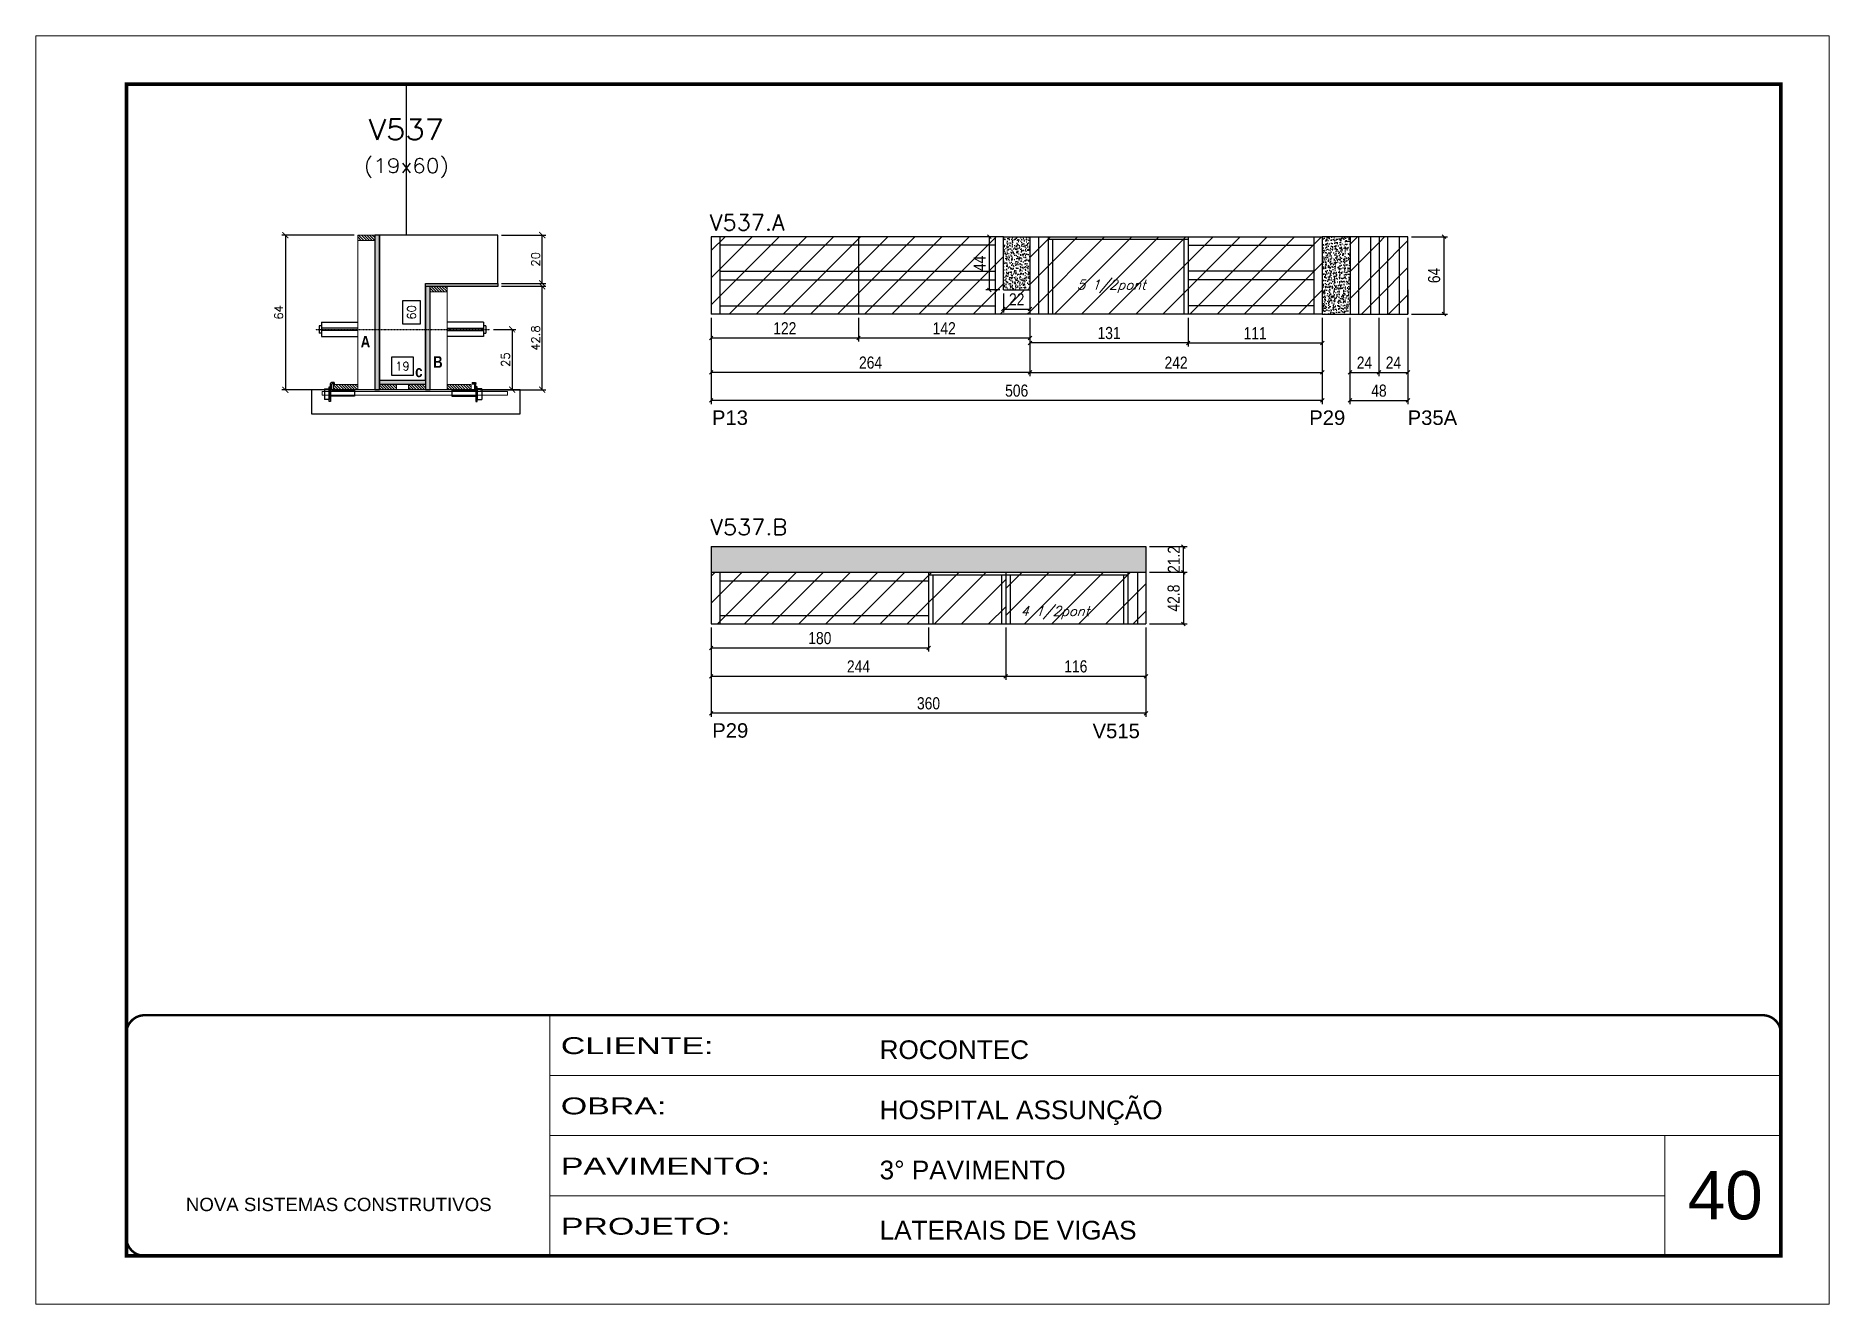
# Model space of a CAD drawing. Extents: x -21493 to -15213, y -12134 to 11887.
# Drawn here: x -16738 to -15253, y 500 to 1550 of the extents above; entities that cross this region are included whole.
import ezdxf
from ezdxf.enums import TextEntityAlignment as Align

# ---------------------------------------------------------------- set-up
doc = ezdxf.new("R2010")
doc.units = 0
for name, pattern in [('CONTINUO', [0]), ('DASHED', [0.75, 0.5, -0.25]), ('HIDDEN', [0.375, 0.25, -0.125])]:
    doc.linetypes.add(name, pattern=pattern)
for name, color, linetype in [('5', 5, 'Continuous'), ('barrote', 251, 'Continuous'), ('COTA', 241, 'Continuous'), ('Cota Seção (2x)', 4, 'Continuous'), ('detalhes', 4, 'Continuous'), ('Painéis', 200, 'Continuous'), ('presilha', 1, 'Continuous'), ('Reaproveitamento', 251, 'Continuous'), ('SARR_2.2x7', 40, 'Continuous'), ('SARR_3.5x7', 81, 'Continuous'), ('TENSOR', 3, 'Continuous'), ('texto', 7, 'Continuous'), ('Texto de Titulo', 7, 'Continuous'), ('Texto Qtd Sarr', 242, 'Continuous')]:
    doc.layers.add(name, color=color, linetype=linetype)
for name, color, linetype, lineweight in [('CARIMBO', 255, 'Continuous', 9), ('CONCRETO', 251, 'Continuous', 25), ('Folhas', 255, 'Continuous', 9), ('Hachura', 251, 'Continuous', 9), ('Madeira', 126, 'Continuous', 18), ('SARRAFO DE PRESSAO', 251, 'DASHED', 9), ('SCO-___-LAJ', 2, 'Continuous', 0), ('Texto Seção', 7, 'Continuous', 15)]:
    doc.layers.add(name, color=color, linetype=linetype, lineweight=lineweight)
doc.styles.add('ARIAL', font='arial.ttf')
doc.styles.add('COTA TECNICA', font='techl___.ttf', dxfattribs={"height": 10})
doc.styles.add('REGUA-120', font='ROMANS.shx', dxfattribs={"height": 15})
doc.styles.add('Romans', font='romans.shx')
doc.styles.get("Standard").update_dxf_attribs({"font": 'arial.ttf'})
doc.styles.add('TECNICA', font='techb___.ttf', dxfattribs={"height": 10})
doc.styles.add('Tecnologia', font='')
doc.styles.get('Tecnologia').set_extended_font_data('Forgotten Futurist')
doc.dimstyles.new('Cota Seção (2x)', dxfattribs={"dimtxt": 7, "dimasz": 5, "dimexe": 3, "dimexo": 3, "dimgap": 2, "dimtad": 3, "dimdec": 1, "dimlfac": 0.5, "dimzin": 12, "dimdsep": 46, "dimtxsty": 'Romans', "dimblk": 'ARCHTICK', "dimcen": 0, "dimclrd": 4, "dimclre": 4, "dimclrt": 1, "dimadec": 1, "dimazin": 3, "dimtfac": 1, "dimtdec": 1, "dimtmove": 0, "dimatfit": 3, "dimldrblk": 'OBLIQUE', "dimfxl": 1, "dimtolj": 1, "dimtzin": 12, "dimarcsym": 0})
doc.dimstyles.new('Cota Seção interna', dxfattribs={"dimtxt": 7, "dimasz": 6, "dimexe": 0.18, "dimexo": 2, "dimgap": -4, "dimtad": 3, "dimdec": 1, "dimlfac": 0.5, "dimzin": 12, "dimdsep": 46, "dimtxsty": 'Romans', "dimblk": 'ARCHTICK', "dimcen": 0.09, "dimse1": 1, "dimse2": 1, "dimsd1": 1, "dimsd2": 1, "dimclrd": 180, "dimclre": 5, "dimclrt": 1, "dimadec": 0, "dimazin": 3, "dimtfac": 1, "dimtdec": 1, "dimtofl": 0, "dimtmove": 0, "dimatfit": 3, "dimldrblk": 'ARCHTICK', "dimfxl": 1, "dimtolj": 1, "dimtzin": 0, "dimarcsym": 0})
doc.dimstyles.new('PAINEL', dxfattribs={"dimtxt": 10, "dimasz": 3, "dimexe": 3, "dimexo": 3, "dimgap": 3, "dimtad": 1, "dimdec": 1, "dimzin": 12, "dimdsep": 46, "dimtxsty": 'COTA TECNICA', "dimblk1": 'OBLIQUE', "dimblk2": 'OBLIQUE', "dimsah": 1, "dimcen": 0.9, "dimclrd": 4, "dimclre": 4, "dimclrt": 240, "dimadec": 1, "dimazin": 3, "dimtfac": 1, "dimtdec": 1, "dimtmove": 0, "dimatfit": 3, "dimfxl": 1, "dimtolj": 1, "dimtzin": 12, "dimarcsym": 0})
pattern_1 = [(50, (-149644.7883, -29726.6706), (5.46554007, -0.47817257), [0.5715, -6.2865]), (355, (-149644.7883, -29726.6706), (-1.05730264, 5.73170536), [0.4572, -5.02921753]), (100.4514447, (-149644.333, -29726.7104), (4.40823741, 5.25353256), [0.48570026, -5.34270734]), (46.1842, (-149644.788, -29725.1466), (8.13237123, -1.26126984), [0.85725, -9.42975]), (96.6355576, (-149644.1106, -29725.252), (7.122124, 7.42278374), [0.7285507, -8.01406824]), (351.184151, (-149644.788, -29725.147), (7.122124, 7.42278374), [0.685799, -7.54379196]), (21, (-149644.0263, -29725.5276), (4.54843174, -3.06795595), [0.5715, -6.2865]), (326, (-149644.0263, -29725.5276), (1.85406085, 5.52563898), [0.4572, -5.0292]), (71.451445, (-149643.647, -29725.783), (6.40249258, 2.45768307), [0.48570026, -5.34269813]), (37.5, (-149644.7883, -29726.6706), (0.092658098, 2.536651166), [0, -4.96824, 0, -5.1054, 0, -5.04825]), (7.5, (-149644.7883, -29726.6706), (2.004589875, 3.005417245), [0, -2.91084, 0, -4.85394, 0, -1.92405]), (327.5, (-149646.4875, -29726.6706), (4.067717855, -0.17186232), [0, -1.905, 0, -5.9436, 0, -7.8867]), (317.5, (-149647.2495, -29726.6706), (4.44387544, 0.76279473), [0, -2.4765, 0, -3.94716, 0, -5.6007])]
pattern_2 = [(45, (-140995.434, -30722.902), (-11.2253202, 11.2253202), [])]
pattern_3 = [(45, (-157072.698, -24895.692), (-11.2253202, 11.2253202), [])]

msp = doc.modelspace()

# ---------------------------------------------------------------- texts
at = {"layer": '5', "linetype": 'Continuous'}
for s, p in [('P13', (-16178.54, 1227.96)), ('P29', (-15683.93, 1227.96)), ('P35A', (-15602.44, 1227.96)), ('P29', (-16178.3, 969)), ('V515', (-15863.35, 968.61))]:
    msp.add_text(s, height=12, rotation=359.99996, dxfattribs=at).set_placement(p)
at = {"layer": 'CARIMBO', "style": 'ARIAL'}
msp.add_text('40', height=40, dxfattribs=at).set_placement((-15370.55, 570.2))
at = {"layer": 'detalhes', "style": 'TECNICA'}
for s, p in [('A', (-16469.44, 1292.09)), ('B', (-16409.48, 1275.25)), ('c', (-16424.32, 1267.55))]:
    msp.add_text(s, height=9.6, dxfattribs=at).set_placement(p)
at = {"layer": 'texto', "color": 2, "char_height": 8, "attachment_point": 5, "style": 'Romans'}
for s, insert in [('{\\Q19;\\C256;5 1/2pont}', (-15847.85, 1342.75)), ('{\\Q19;\\C256;4 1/2pont}', (-15894.55, 1072.51))]:
    msp.add_mtext(s, dxfattribs=dict(at, insert=insert))
at = {"layer": 'Texto Seção', "style": 'REGUA-120', "width": 1.05}
for s, p in [('V537.A', (-16180.31, 1389.04)), ('V537.B', (-16179.9, 1136.9))]:
    msp.add_text(s, height=13, dxfattribs=at).set_placement(p)

# ---------------------------------------------------------------- blocks, each defined once
blk = doc.blocks.new('_Oblique')
at = {"color": 0, "linetype": 'ByBlock', "lineweight": -2}
blk.add_line((-0.5, -0.5), (0.5, 0.5), dxfattribs=at)
blk = doc.blocks.new('*D348')
at = {"layer": 'COTA', "color": 4, "linetype": 'ByBlock', "lineweight": -2, "transparency": 16777216}
for p, q in [((-16179.2, 1316.7), (-16179.2, 1268.4)), ((-15915.2, 1316.7), (-15915.2, 1268.4)), ((-15915.2, 1271.4), (-16179.2, 1271.4))]:
    blk.add_line(p, q, dxfattribs=at)
at = {"layer": 'Defpoints', "color": 0, "linetype": 'ByBlock', "transparency": 16777216}
for p in [(-16179.2, 1319.7), (-15915.2, 1319.7), (-16179.2, 1271.4)]:
    blk.add_point(p, dxfattribs=at)
at = {"layer": 'COTA', "color": 4, "linetype": 'ByBlock', "lineweight": -2, "transparency": 16777216, "xscale": 3, "yscale": 3, "zscale": 3, "rotation": 180}
blk.add_blockref('_Oblique', (-16179.2, 1271.4), dxfattribs=at)
at = {"layer": 'COTA', "color": 4, "linetype": 'ByBlock', "lineweight": -2, "transparency": 16777216, "xscale": 3, "yscale": 3, "zscale": 3}
blk.add_blockref('_Oblique', (-15915.2, 1271.4), dxfattribs=at)
at = {"layer": 'COTA', "color": 240, "linetype": 'ByBlock', "transparency": 16777216, "insert": (-16047.2, 1279.5), "char_height": 10, "attachment_point": 5, "style": 'COTA TECNICA'}
blk.add_mtext('\\A1;264', dxfattribs=at)
blk = doc.blocks.new('*D349')
at = {"layer": 'COTA', "color": 4, "linetype": 'ByBlock', "lineweight": -2, "transparency": 16777216}
for p, q in [((-15915.2, 1316.7), (-15915.2, 1268.4)), ((-15673.2, 1316.7), (-15673.2, 1268.4)), ((-15915.2, 1271.4), (-15673.2, 1271.4))]:
    blk.add_line(p, q, dxfattribs=at)
at = {"layer": 'Defpoints', "color": 0, "linetype": 'ByBlock', "transparency": 16777216}
for p in [(-15915.2, 1319.7), (-15673.2, 1319.7), (-15673.2, 1271.4)]:
    blk.add_point(p, dxfattribs=at)
at = {"layer": 'COTA', "color": 4, "linetype": 'ByBlock', "lineweight": -2, "transparency": 16777216, "xscale": 3, "yscale": 3, "zscale": 3, "rotation": 180}
blk.add_blockref('_Oblique', (-15915.2, 1271.4), dxfattribs=at)
at = {"layer": 'COTA', "color": 4, "linetype": 'ByBlock', "lineweight": -2, "transparency": 16777216, "xscale": 3, "yscale": 3, "zscale": 3}
blk.add_blockref('_Oblique', (-15673.2, 1271.4), dxfattribs=at)
at = {"layer": 'COTA', "color": 240, "linetype": 'ByBlock', "transparency": 16777216, "insert": (-15794.2, 1279.5), "char_height": 10, "attachment_point": 5, "style": 'COTA TECNICA'}
blk.add_mtext('\\A1;242', dxfattribs=at)
blk = doc.blocks.new('*D350')
at = {"layer": 'COTA', "color": 4, "linetype": 'ByBlock', "lineweight": -2, "transparency": 16777216}
for p, q in [((-15650.2, 1316.7), (-15650.2, 1245.2)), ((-15602.2, 1316.7), (-15602.2, 1245.2)), ((-15650.2, 1248.2), (-15602.2, 1248.2))]:
    blk.add_line(p, q, dxfattribs=at)
at = {"layer": 'Defpoints', "color": 0, "linetype": 'ByBlock', "transparency": 16777216}
for p in [(-15650.2, 1319.7), (-15602.2, 1319.7), (-15602.2, 1248.2)]:
    blk.add_point(p, dxfattribs=at)
at = {"layer": 'COTA', "color": 4, "linetype": 'ByBlock', "lineweight": -2, "transparency": 16777216, "xscale": 3, "yscale": 3, "zscale": 3, "rotation": 180}
blk.add_blockref('_Oblique', (-15650.2, 1248.2), dxfattribs=at)
at = {"layer": 'COTA', "color": 4, "linetype": 'ByBlock', "lineweight": -2, "transparency": 16777216, "xscale": 3, "yscale": 3, "zscale": 3}
blk.add_blockref('_Oblique', (-15602.2, 1248.2), dxfattribs=at)
at = {"layer": 'COTA', "color": 240, "linetype": 'ByBlock', "transparency": 16777216, "insert": (-15626.2, 1256.3), "char_height": 10, "attachment_point": 5, "style": 'COTA TECNICA'}
blk.add_mtext('\\A1;48', dxfattribs=at)
blk = doc.blocks.new('*D351')
at = {"layer": 'COTA', "color": 4, "linetype": 'ByBlock', "lineweight": -2, "transparency": 16777216}
for p, q in [((-16179.2, 1316.7), (-16179.2, 1297)), ((-16057.2, 1316.7), (-16057.2, 1297)), ((-16179.2, 1300), (-16057.2, 1300))]:
    blk.add_line(p, q, dxfattribs=at)
at = {"layer": 'Defpoints', "color": 0, "linetype": 'ByBlock', "transparency": 16777216}
for p in [(-16179.2, 1319.7), (-16057.2, 1319.7), (-16057.2, 1300)]:
    blk.add_point(p, dxfattribs=at)
at = {"layer": 'COTA', "color": 4, "linetype": 'ByBlock', "lineweight": -2, "transparency": 16777216, "xscale": 3, "yscale": 3, "zscale": 3, "rotation": 180}
blk.add_blockref('_Oblique', (-16179.2, 1300), dxfattribs=at)
at = {"layer": 'COTA', "color": 4, "linetype": 'ByBlock', "lineweight": -2, "transparency": 16777216, "xscale": 3, "yscale": 3, "zscale": 3}
blk.add_blockref('_Oblique', (-16057.2, 1300), dxfattribs=at)
at = {"layer": 'COTA', "color": 240, "linetype": 'ByBlock', "transparency": 16777216, "insert": (-16118.2, 1308), "char_height": 10, "attachment_point": 5, "style": 'COTA TECNICA'}
blk.add_mtext('\\A1;122', dxfattribs=at)
blk = doc.blocks.new('*D352')
at = {"layer": 'COTA', "color": 4, "linetype": 'ByBlock', "lineweight": -2, "transparency": 16777216}
for p, q in [((-16057.2, 1316.7), (-16057.2, 1297)), ((-15915.2, 1316.7), (-15915.2, 1297)), ((-16057.2, 1300), (-15915.2, 1300))]:
    blk.add_line(p, q, dxfattribs=at)
at = {"layer": 'Defpoints', "color": 0, "linetype": 'ByBlock', "transparency": 16777216}
for p in [(-16057.2, 1319.7), (-15915.2, 1319.7), (-15915.2, 1300)]:
    blk.add_point(p, dxfattribs=at)
at = {"layer": 'COTA', "color": 4, "linetype": 'ByBlock', "lineweight": -2, "transparency": 16777216, "xscale": 3, "yscale": 3, "zscale": 3, "rotation": 180}
blk.add_blockref('_Oblique', (-16057.2, 1300), dxfattribs=at)
at = {"layer": 'COTA', "color": 4, "linetype": 'ByBlock', "lineweight": -2, "transparency": 16777216, "xscale": 3, "yscale": 3, "zscale": 3}
blk.add_blockref('_Oblique', (-15915.2, 1300), dxfattribs=at)
at = {"layer": 'COTA', "color": 240, "linetype": 'ByBlock', "transparency": 16777216, "insert": (-15986.2, 1308), "char_height": 10, "attachment_point": 5, "style": 'COTA TECNICA'}
blk.add_mtext('\\A1;142', dxfattribs=at)
blk = doc.blocks.new('*D353')
at = {"layer": 'COTA', "color": 4, "linetype": 'ByBlock', "lineweight": -2, "transparency": 16777216}
for p, q in [((-15784.2, 1316.7), (-15784.2, 1292.8)), ((-15673.2, 1316.7), (-15673.2, 1292.8)), ((-15784.2, 1295.8), (-15673.2, 1295.8))]:
    blk.add_line(p, q, dxfattribs=at)
at = {"layer": 'Defpoints', "color": 0, "linetype": 'ByBlock', "transparency": 16777216}
for p in [(-15784.2, 1319.7), (-15673.2, 1319.7), (-15673.2, 1295.8)]:
    blk.add_point(p, dxfattribs=at)
at = {"layer": 'COTA', "color": 4, "linetype": 'ByBlock', "lineweight": -2, "transparency": 16777216, "xscale": 3, "yscale": 3, "zscale": 3, "rotation": 180}
blk.add_blockref('_Oblique', (-15784.2, 1295.8), dxfattribs=at)
at = {"layer": 'COTA', "color": 4, "linetype": 'ByBlock', "lineweight": -2, "transparency": 16777216, "xscale": 3, "yscale": 3, "zscale": 3}
blk.add_blockref('_Oblique', (-15673.2, 1295.8), dxfattribs=at)
at = {"layer": 'COTA', "color": 240, "linetype": 'ByBlock', "transparency": 16777216, "insert": (-15728.7, 1303.9), "char_height": 10, "attachment_point": 5, "style": 'COTA TECNICA'}
blk.add_mtext('\\A1;111', dxfattribs=at)
blk = doc.blocks.new('*D354')
at = {"layer": 'COTA', "color": 4, "linetype": 'ByBlock', "lineweight": -2, "transparency": 16777216}
for p, q in [((-15915.2, 1316.7), (-15915.2, 1292.8)), ((-15784.2, 1316.7), (-15784.2, 1292.8)), ((-15784.2, 1295.8), (-15915.2, 1295.8))]:
    blk.add_line(p, q, dxfattribs=at)
at = {"layer": 'Defpoints', "color": 0, "linetype": 'ByBlock', "transparency": 16777216}
for p in [(-15915.2, 1319.7), (-15784.2, 1319.7), (-15915.2, 1295.8)]:
    blk.add_point(p, dxfattribs=at)
at = {"layer": 'COTA', "color": 4, "linetype": 'ByBlock', "lineweight": -2, "transparency": 16777216, "xscale": 3, "yscale": 3, "zscale": 3, "rotation": 180}
blk.add_blockref('_Oblique', (-15915.2, 1295.8), dxfattribs=at)
at = {"layer": 'COTA', "color": 4, "linetype": 'ByBlock', "lineweight": -2, "transparency": 16777216, "xscale": 3, "yscale": 3, "zscale": 3}
blk.add_blockref('_Oblique', (-15784.2, 1295.8), dxfattribs=at)
at = {"layer": 'COTA', "color": 240, "linetype": 'ByBlock', "transparency": 16777216, "insert": (-15849.7, 1304), "char_height": 10, "attachment_point": 5, "style": 'COTA TECNICA'}
blk.add_mtext('\\A1;131', dxfattribs=at)
blk = doc.blocks.new('*D966')
at = {"layer": 'COTA', "color": 4, "linetype": 'ByBlock', "lineweight": -2, "transparency": 16777216}
for p, q in [((-15937.2, 1336.7), (-15937.2, 1320.9)), ((-15915.2, 1336.7), (-15915.2, 1320.9)), ((-15937.2, 1323.9), (-15915.2, 1323.9))]:
    blk.add_line(p, q, dxfattribs=at)
at = {"layer": 'Defpoints', "color": 0, "linetype": 'ByBlock', "transparency": 16777216}
for p in [(-15937.2, 1339.7), (-15915.2, 1339.7), (-15915.2, 1323.9)]:
    blk.add_point(p, dxfattribs=at)
at = {"layer": 'COTA', "color": 4, "linetype": 'ByBlock', "lineweight": -2, "transparency": 16777216, "xscale": 3, "yscale": 3, "zscale": 3, "rotation": 180}
blk.add_blockref('_Oblique', (-15937.2, 1323.9), dxfattribs=at)
at = {"layer": 'COTA', "color": 4, "linetype": 'ByBlock', "lineweight": -2, "transparency": 16777216, "xscale": 3, "yscale": 3, "zscale": 3}
blk.add_blockref('_Oblique', (-15915.2, 1323.9), dxfattribs=at)
at = {"layer": 'COTA', "color": 240, "linetype": 'ByBlock', "transparency": 16777216, "insert": (-15926.2, 1331.9), "char_height": 10, "attachment_point": 5, "style": 'COTA TECNICA'}
blk.add_mtext('\\A1;22', dxfattribs=at)
blk = doc.blocks.new('*D967')
at = {"layer": 'COTA', "color": 4, "linetype": 'ByBlock', "lineweight": -2, "transparency": 16777216}
for p, q in [((-15940.2, 1383.7), (-15951.8, 1383.7)), ((-15948.8, 1339.7), (-15948.8, 1383.7)), ((-15940.2, 1339.7), (-15951.8, 1339.7))]:
    blk.add_line(p, q, dxfattribs=at)
at = {"layer": 'Defpoints', "color": 0, "linetype": 'ByBlock', "transparency": 16777216}
for p in [(-15948.8, 1383.7), (-15937.2, 1383.7), (-15937.2, 1339.7)]:
    blk.add_point(p, dxfattribs=at)
at = {"layer": 'COTA', "color": 4, "linetype": 'ByBlock', "lineweight": -2, "transparency": 16777216, "xscale": 3, "yscale": 3, "zscale": 3}
for p, rotation in [((-15948.8, 1383.7), 90), ((-15948.8, 1339.7), 270)]:
    blk.add_blockref('_Oblique', p, dxfattribs=dict(at, rotation=rotation))
at = {"layer": 'COTA', "color": 240, "linetype": 'ByBlock', "transparency": 16777216, "insert": (-15956.9, 1361.7), "char_height": 10, "attachment_point": 5, "rotation": 90, "style": 'COTA TECNICA'}
blk.add_mtext('\\A1;44', dxfattribs=at)
blk = doc.blocks.new('titulo1')
at = {"layer": 'Defpoints', "color": 252, "linetype": 'HIDDEN', "ltscale": 2}
blk.add_line((0, 0), (0, 125), dxfattribs=at)
at = {"layer": 'Defpoints', "style": 'Romans', "oblique": 15}
blk.add_attdef('FOLHA', text='', height=10, dxfattribs=at).set_placement((0, 15.6), align=Align.MIDDLE_CENTER)
at = {"layer": 'Texto Qtd Sarr', "color": 3, "style": 'Romans', "oblique": 15}
for tag, height, p in [('TITULO', 17, (0, 71.4)), ('SEÇÃO', 12, (0, 41.5))]:
    blk.add_attdef(tag, text='', height=height, dxfattribs=at).set_placement(p, align=Align.MIDDLE_CENTER)
blk = doc.blocks.new('_ArchTick')
at = {"color": 0, "linetype": 'ByBlock', "const_width": 0.15}
blk.add_lwpolyline([(-0.5, -0.5), (0.5, 0.5)], dxfattribs=at)
blk = doc.blocks.new('*D355')
at = {"layer": 'COTA', "color": 4, "lineweight": -2, "transparency": 16777216}
for p, q in [((-16352.8, 1342.7), (-16316.1, 1342.7)), ((-16319.1, 1257.1), (-16319.1, 1342.7)), ((-16370.4, 1257.1), (-16316.1, 1257.1))]:
    blk.add_line(p, q, dxfattribs=at)
at = {"layer": 'Defpoints', "color": 0, "transparency": 16777216}
for p in [(-16355.8, 1342.7), (-16319.1, 1342.7), (-16373.4, 1257.1)]:
    blk.add_point(p, dxfattribs=at)
at = {"layer": 'COTA', "color": 4, "lineweight": -2, "transparency": 16777216, "xscale": 5, "yscale": 5, "zscale": 5}
for p, rotation in [((-16319.1, 1342.7), 90), ((-16319.1, 1257.1), 270)]:
    blk.add_blockref('_ArchTick', p, dxfattribs=dict(at, rotation=rotation))
at = {"layer": 'COTA', "color": 1, "transparency": 16777216, "insert": (-16324.6, 1299.9), "char_height": 7, "attachment_point": 5, "rotation": 90, "style": 'Romans'}
blk.add_mtext('\\A1;42.8', dxfattribs=at)
blk = doc.blocks.new('*D356')
at = {"layer": 'COTA', "color": 4, "lineweight": -2, "transparency": 16777216}
for p, q in [((-16352.8, 1385.1), (-16316.1, 1385.1)), ((-16319.1, 1345.1), (-16319.1, 1385.1)), ((-16352.8, 1345.1), (-16316.1, 1345.1))]:
    blk.add_line(p, q, dxfattribs=at)
at = {"layer": 'Defpoints', "color": 0, "transparency": 16777216}
for p in [(-16355.8, 1385.1), (-16319.1, 1385.1), (-16355.8, 1345.1)]:
    blk.add_point(p, dxfattribs=at)
at = {"layer": 'COTA', "color": 4, "lineweight": -2, "transparency": 16777216, "xscale": 5, "yscale": 5, "zscale": 5}
for p, rotation in [((-16319.1, 1385.1), 90), ((-16319.1, 1345.1), 270)]:
    blk.add_blockref('_ArchTick', p, dxfattribs=dict(at, rotation=rotation))
at = {"layer": 'COTA', "color": 1, "transparency": 16777216, "insert": (-16324.6, 1365.1), "char_height": 7, "attachment_point": 5, "rotation": 90, "style": 'Romans'}
blk.add_mtext('\\A1;20', dxfattribs=at)
blk = doc.blocks.new('*D357')
at = {"layer": 'Cota Seção (2x)', "color": 180, "lineweight": -2, "transparency": 16777216}
for p, q in [((-16419.8, 1330.6), (-16434.8, 1330.6)), ((-16434.8, 1330.6), (-16434.8, 1311.6)), ((-16419.8, 1311.6), (-16419.8, 1330.6)), ((-16434.8, 1311.6), (-16419.8, 1311.6))]:
    blk.add_line(p, q, dxfattribs=at)
at = {"layer": 'Defpoints', "color": 0, "transparency": 16777216}
for p in [(-16415.8, 1385.1), (-16415.8, 1385.1), (-16415.8, 1265.1)]:
    blk.add_point(p, dxfattribs=at)
at = {"layer": 'Cota Seção (2x)', "color": 1, "transparency": 16777216, "insert": (-16427.3, 1321.1), "char_height": 7, "attachment_point": 5, "rotation": 90, "style": 'Romans'}
blk.add_mtext('\\A1;60', dxfattribs=at)
blk = doc.blocks.new('PRESILHA METÁLICA 1')
at = {"layer": 'presilha'}
for p, q in [((0, 13), (6, 13)), ((0, 13), (0, 0)), ((6, 0), (0, 0)), ((6, 15.5), (7.5, 15.5)), ((6, -2.5), (6, 15.5)), ((6, 13), (6, 0)), ((7.5, 10.6), (7.5, 19.9)), ((7.5, 15.5), (7.5, -2.5)), ((37.5, 4.1), (7.5, 4.1)), ((12, 21), (8.6, 21)), ((9, 11.6), (9, 18.9)), ((12, 19.5), (9.6, 19.5)), ((37.5, 11), (9.6, 11)), ((12, 21), (12, 19.5)), ((37.5, 11), (37.5, 4.1)), ((7.5, -2.5), (6, -2.5))]:
    blk.add_line(p, q, dxfattribs=at)
for centre, radius, start, end in [((8.6, 19.9), 1.14, 90, 180), ((9.6, 18.9), 0.57, 90, 180), ((9.6, 11.6), 0.57, 180, 270)]:
    blk.add_arc(centre, radius, start, end, dxfattribs=at)
blk = doc.blocks.new('*D397')
at = {"layer": 'Cota Seção (2x)', "color": 180, "lineweight": -2, "transparency": 16777216}
for p, q in [((-16425.8, 1284.1), (-16443.8, 1284.1)), ((-16443.8, 1284.1), (-16443.8, 1269.1)), ((-16425.8, 1269.1), (-16425.8, 1284.1)), ((-16443.8, 1269.1), (-16425.8, 1269.1))]:
    blk.add_line(p, q, dxfattribs=at)
at = {"layer": 'Defpoints', "color": 0, "transparency": 16777216}
for p in [(-16415.8, 1265.1), (-16453.8, 1257.1), (-16415.8, 1257.1)]:
    blk.add_point(p, dxfattribs=at)
at = {"layer": 'Cota Seção (2x)', "color": 1, "transparency": 16777216, "insert": (-16434.8, 1276.6), "char_height": 7, "attachment_point": 5, "style": 'Romans'}
blk.add_mtext('\\A1;19', dxfattribs=at)
blk = doc.blocks.new('*D398')
at = {"layer": 'COTA', "color": 4, "lineweight": -2, "transparency": 16777216}
for p, q in [((-16474.8, 1385.1), (-16534.8, 1385.1)), ((-16531.8, 1385.1), (-16531.8, 1257.1)), ((-16474.8, 1257.1), (-16534.8, 1257.1))]:
    blk.add_line(p, q, dxfattribs=at)
at = {"layer": 'Defpoints', "color": 0, "transparency": 16777216}
for p in [(-16471.8, 1385.1), (-16531.8, 1257.1), (-16471.8, 1257.1)]:
    blk.add_point(p, dxfattribs=at)
at = {"layer": 'COTA', "color": 4, "lineweight": -2, "transparency": 16777216, "xscale": 5, "yscale": 5, "zscale": 5}
for p, rotation in [((-16531.8, 1385.1), 90), ((-16531.8, 1257.1), 270)]:
    blk.add_blockref('_ArchTick', p, dxfattribs=dict(at, rotation=rotation))
at = {"layer": 'COTA', "color": 1, "transparency": 16777216, "insert": (-16537.3, 1321.1), "char_height": 7, "attachment_point": 5, "rotation": 90, "style": 'Romans'}
blk.add_mtext('\\A1;64', dxfattribs=at)
blk = doc.blocks.new('*D399')
at = {"layer": 'COTA', "color": 4, "lineweight": -2, "transparency": 16777216}
for p, q in [((-16359.5, 1307), (-16341, 1307)), ((-16344, 1307), (-16344, 1257.1)), ((-16359.5, 1257.1), (-16341, 1257.1))]:
    blk.add_line(p, q, dxfattribs=at)
at = {"layer": 'Defpoints', "color": 0, "transparency": 16777216}
for p in [(-16362.5, 1307), (-16362.5, 1257.1), (-16344, 1257.1)]:
    blk.add_point(p, dxfattribs=at)
at = {"layer": 'COTA', "color": 4, "lineweight": -2, "transparency": 16777216, "xscale": 5, "yscale": 5, "zscale": 5}
for p, rotation in [((-16344, 1307), 90), ((-16344, 1257.1), 270)]:
    blk.add_blockref('_ArchTick', p, dxfattribs=dict(at, rotation=rotation))
at = {"layer": 'COTA', "color": 1, "transparency": 16777216, "insert": (-16349.5, 1282), "char_height": 7, "attachment_point": 5, "rotation": 90, "style": 'Romans'}
blk.add_mtext('\\A1;25', dxfattribs=at)
blk = doc.blocks.new('*D986')
at = {"layer": 'COTA', "color": 4, "lineweight": -2, "transparency": 16777216}
for p, q in [((-16179.2, 1060.2), (-16179.2, 986.2)), ((-15819.2, 1060.2), (-15819.2, 986.2)), ((-15819.2, 989.2), (-16179.2, 989.2))]:
    blk.add_line(p, q, dxfattribs=at)
at = {"layer": 'Defpoints', "color": 0, "transparency": 16777216}
for p in [(-16179.2, 1063.2), (-15819.2, 1063.2), (-16179.2, 989.2)]:
    blk.add_point(p, dxfattribs=at)
at = {"layer": 'COTA', "color": 4, "lineweight": -2, "transparency": 16777216, "xscale": 3, "yscale": 3, "zscale": 3, "rotation": 180}
blk.add_blockref('_Oblique', (-16179.2, 989.2), dxfattribs=at)
at = {"layer": 'COTA', "color": 4, "lineweight": -2, "transparency": 16777216, "xscale": 3, "yscale": 3, "zscale": 3}
blk.add_blockref('_Oblique', (-15819.2, 989.2), dxfattribs=at)
at = {"layer": 'COTA', "color": 240, "transparency": 16777216, "insert": (-15999.2, 997.4), "char_height": 10, "attachment_point": 5, "style": 'COTA TECNICA'}
blk.add_mtext('\\A1;360', dxfattribs=at)
blk = doc.blocks.new('*D987')
at = {"layer": 'COTA', "color": 4, "lineweight": -2, "transparency": 16777216}
for p, q in [((-16179.2, 1060.2), (-16179.2, 1016.9)), ((-15935.2, 1060.2), (-15935.2, 1016.9)), ((-16179.2, 1019.9), (-15935.2, 1019.9))]:
    blk.add_line(p, q, dxfattribs=at)
at = {"layer": 'Defpoints', "color": 0, "transparency": 16777216}
for p in [(-16179.2, 1063.2), (-15935.2, 1063.2), (-15935.2, 1019.9)]:
    blk.add_point(p, dxfattribs=at)
at = {"layer": 'COTA', "color": 4, "lineweight": -2, "transparency": 16777216, "xscale": 3, "yscale": 3, "zscale": 3, "rotation": 180}
blk.add_blockref('_Oblique', (-16179.2, 1019.9), dxfattribs=at)
at = {"layer": 'COTA', "color": 4, "lineweight": -2, "transparency": 16777216, "xscale": 3, "yscale": 3, "zscale": 3}
blk.add_blockref('_Oblique', (-15935.2, 1019.9), dxfattribs=at)
at = {"layer": 'COTA', "color": 240, "transparency": 16777216, "insert": (-16057.2, 1028), "char_height": 10, "attachment_point": 5, "style": 'COTA TECNICA'}
blk.add_mtext('\\A1;244', dxfattribs=at)
blk = doc.blocks.new('*D988')
at = {"layer": 'COTA', "color": 4, "lineweight": -2, "transparency": 16777216}
for p, q in [((-15935.2, 1060.2), (-15935.2, 1016.9)), ((-15819.2, 1060.2), (-15819.2, 1016.9)), ((-15935.2, 1019.9), (-15819.2, 1019.9))]:
    blk.add_line(p, q, dxfattribs=at)
at = {"layer": 'Defpoints', "color": 0, "transparency": 16777216}
for p in [(-15935.2, 1063.2), (-15819.2, 1063.2), (-15819.2, 1019.9)]:
    blk.add_point(p, dxfattribs=at)
at = {"layer": 'COTA', "color": 4, "lineweight": -2, "transparency": 16777216, "xscale": 3, "yscale": 3, "zscale": 3, "rotation": 180}
blk.add_blockref('_Oblique', (-15935.2, 1019.9), dxfattribs=at)
at = {"layer": 'COTA', "color": 4, "lineweight": -2, "transparency": 16777216, "xscale": 3, "yscale": 3, "zscale": 3}
blk.add_blockref('_Oblique', (-15819.2, 1019.9), dxfattribs=at)
at = {"layer": 'COTA', "color": 240, "transparency": 16777216, "insert": (-15877.2, 1028), "char_height": 10, "attachment_point": 5, "style": 'COTA TECNICA'}
blk.add_mtext('\\A1;116', dxfattribs=at)
blk = doc.blocks.new('*D989')
at = {"layer": 'COTA', "color": 4, "lineweight": -2, "transparency": 16777216}
for p, q in [((-15816.2, 1106), (-15785.1, 1106)), ((-15788.1, 1106), (-15788.1, 1063.2)), ((-15816.2, 1063.2), (-15785.1, 1063.2))]:
    blk.add_line(p, q, dxfattribs=at)
at = {"layer": 'Defpoints', "color": 0, "transparency": 16777216}
for p in [(-15819.2, 1106), (-15819.2, 1063.2), (-15788.1, 1063.2)]:
    blk.add_point(p, dxfattribs=at)
at = {"layer": 'COTA', "color": 4, "lineweight": -2, "transparency": 16777216, "xscale": 3, "yscale": 3, "zscale": 3}
for p, rotation in [((-15788.1, 1106), 90), ((-15788.1, 1063.2), 270)]:
    blk.add_blockref('_Oblique', p, dxfattribs=dict(at, rotation=rotation))
at = {"layer": 'COTA', "color": 240, "transparency": 16777216, "insert": (-15796.2, 1084.6), "char_height": 10, "attachment_point": 5, "rotation": 90, "style": 'COTA TECNICA'}
blk.add_mtext('\\A1;42.8', dxfattribs=at)
blk = doc.blocks.new('*D990')
at = {"layer": 'COTA', "color": 4, "lineweight": -2, "transparency": 16777216}
for p, q in [((-15816.2, 1127.2), (-15785.1, 1127.2)), ((-15788.1, 1106), (-15788.1, 1127.2)), ((-15816.2, 1106), (-15785.1, 1106))]:
    blk.add_line(p, q, dxfattribs=at)
at = {"layer": 'Defpoints', "color": 0, "transparency": 16777216}
for p in [(-15819.2, 1127.2), (-15788.1, 1127.2), (-15819.2, 1106)]:
    blk.add_point(p, dxfattribs=at)
at = {"layer": 'COTA', "color": 4, "lineweight": -2, "transparency": 16777216, "xscale": 3, "yscale": 3, "zscale": 3}
for p, rotation in [((-15788.1, 1127.2), 90), ((-15788.1, 1106), 270)]:
    blk.add_blockref('_Oblique', p, dxfattribs=dict(at, rotation=rotation))
at = {"layer": 'COTA', "color": 240, "transparency": 16777216, "insert": (-15796.1, 1116.6), "char_height": 10, "attachment_point": 5, "rotation": 90, "style": 'COTA TECNICA'}
blk.add_mtext('\\A1;21.2', dxfattribs=at)
blk = doc.blocks.new('*D991')
at = {"layer": 'COTA', "color": 4, "lineweight": -2, "transparency": 16777216}
for p, q in [((-16179.2, 1060.2), (-16179.2, 1040.3)), ((-15999.2, 1060.2), (-15999.2, 1040.3)), ((-16179.2, 1043.3), (-15999.2, 1043.3))]:
    blk.add_line(p, q, dxfattribs=at)
at = {"layer": 'Defpoints', "color": 0, "transparency": 16777216}
for p in [(-16179.2, 1063.2), (-15999.2, 1063.2), (-15999.2, 1043.3)]:
    blk.add_point(p, dxfattribs=at)
at = {"layer": 'COTA', "color": 4, "lineweight": -2, "transparency": 16777216, "xscale": 3, "yscale": 3, "zscale": 3, "rotation": 180}
blk.add_blockref('_Oblique', (-16179.2, 1043.3), dxfattribs=at)
at = {"layer": 'COTA', "color": 4, "lineweight": -2, "transparency": 16777216, "xscale": 3, "yscale": 3, "zscale": 3}
blk.add_blockref('_Oblique', (-15999.2, 1043.3), dxfattribs=at)
at = {"layer": 'COTA', "color": 240, "transparency": 16777216, "insert": (-16089.2, 1051.4), "char_height": 10, "attachment_point": 5, "style": 'COTA TECNICA'}
blk.add_mtext('\\A1;180', dxfattribs=at)
blk = doc.blocks.new('*D992')
at = {"layer": 'COTA', "color": 4, "lineweight": -2, "ltscale": 25, "transparency": 16777216}
for p, q in [((-16179.2, 1316.7), (-16179.2, 1245.2)), ((-15673.2, 1316.7), (-15673.2, 1245.2)), ((-15673.2, 1248.2), (-16179.2, 1248.2))]:
    blk.add_line(p, q, dxfattribs=at)
at = {"layer": 'Defpoints', "color": 0, "ltscale": 25, "transparency": 16777216}
for p in [(-16179.2, 1319.7), (-15673.2, 1319.7), (-16179.2, 1248.2)]:
    blk.add_point(p, dxfattribs=at)
at = {"layer": 'COTA', "color": 4, "lineweight": -2, "ltscale": 25, "transparency": 16777216, "xscale": 3, "yscale": 3, "zscale": 3, "rotation": 180}
blk.add_blockref('_Oblique', (-16179.2, 1248.2), dxfattribs=at)
at = {"layer": 'COTA', "color": 4, "lineweight": -2, "ltscale": 25, "transparency": 16777216, "xscale": 3, "yscale": 3, "zscale": 3}
blk.add_blockref('_Oblique', (-15673.2, 1248.2), dxfattribs=at)
at = {"layer": 'COTA', "color": 240, "ltscale": 25, "transparency": 16777216, "insert": (-15926.2, 1256.3), "char_height": 10, "attachment_point": 5, "style": 'COTA TECNICA'}
blk.add_mtext('\\A1;506', dxfattribs=at)
blk = doc.blocks.new('*D993')
at = {"layer": 'COTA', "color": 4, "lineweight": -2, "ltscale": 25, "transparency": 16777216}
for p, q in [((-15599.2, 1383.7), (-15569.4, 1383.7)), ((-15572.4, 1383.7), (-15572.4, 1319.7)), ((-15599.2, 1319.7), (-15569.4, 1319.7))]:
    blk.add_line(p, q, dxfattribs=at)
at = {"layer": 'Defpoints', "color": 0, "ltscale": 25, "transparency": 16777216}
for p in [(-15602.2, 1383.7), (-15602.2, 1319.7), (-15572.4, 1319.7)]:
    blk.add_point(p, dxfattribs=at)
at = {"layer": 'COTA', "color": 4, "lineweight": -2, "ltscale": 25, "transparency": 16777216, "xscale": 3, "yscale": 3, "zscale": 3}
for p, rotation in [((-15572.4, 1383.7), 90), ((-15572.4, 1319.7), 270)]:
    blk.add_blockref('_Oblique', p, dxfattribs=dict(at, rotation=rotation))
at = {"layer": 'COTA', "color": 240, "ltscale": 25, "transparency": 16777216, "insert": (-15580.5, 1351.7), "char_height": 10, "attachment_point": 5, "rotation": 90, "style": 'COTA TECNICA'}
blk.add_mtext('\\A1;64', dxfattribs=at)
blk = doc.blocks.new('*D994')
at = {"layer": 'COTA', "color": 4, "lineweight": -2, "ltscale": 25, "transparency": 16777216}
for p, q in [((-15650.2, 1316.7), (-15650.2, 1268.4)), ((-15626.2, 1316.7), (-15626.2, 1268.4)), ((-15650.2, 1271.4), (-15626.2, 1271.4))]:
    blk.add_line(p, q, dxfattribs=at)
at = {"layer": 'Defpoints', "color": 0, "ltscale": 25, "transparency": 16777216}
for p in [(-15650.2, 1319.7), (-15626.2, 1319.7), (-15626.2, 1271.4)]:
    blk.add_point(p, dxfattribs=at)
at = {"layer": 'COTA', "color": 4, "lineweight": -2, "ltscale": 25, "transparency": 16777216, "xscale": 3, "yscale": 3, "zscale": 3, "rotation": 180}
blk.add_blockref('_Oblique', (-15650.2, 1271.4), dxfattribs=at)
at = {"layer": 'COTA', "color": 4, "lineweight": -2, "ltscale": 25, "transparency": 16777216, "xscale": 3, "yscale": 3, "zscale": 3}
blk.add_blockref('_Oblique', (-15626.2, 1271.4), dxfattribs=at)
at = {"layer": 'COTA', "color": 240, "ltscale": 25, "transparency": 16777216, "insert": (-15638.2, 1279.5), "char_height": 10, "attachment_point": 5, "style": 'COTA TECNICA'}
blk.add_mtext('\\A1;24', dxfattribs=at)
blk = doc.blocks.new('*D995')
at = {"layer": 'COTA', "color": 4, "lineweight": -2, "ltscale": 25, "transparency": 16777216}
for p, q in [((-15626.2, 1316.7), (-15626.2, 1268.4)), ((-15602.2, 1316.7), (-15602.2, 1268.4)), ((-15626.2, 1271.4), (-15602.2, 1271.4))]:
    blk.add_line(p, q, dxfattribs=at)
at = {"layer": 'Defpoints', "color": 0, "ltscale": 25, "transparency": 16777216}
for p in [(-15626.2, 1319.7), (-15602.2, 1319.7), (-15602.2, 1271.4)]:
    blk.add_point(p, dxfattribs=at)
at = {"layer": 'COTA', "color": 4, "lineweight": -2, "ltscale": 25, "transparency": 16777216, "xscale": 3, "yscale": 3, "zscale": 3, "rotation": 180}
blk.add_blockref('_Oblique', (-15626.2, 1271.4), dxfattribs=at)
at = {"layer": 'COTA', "color": 4, "lineweight": -2, "ltscale": 25, "transparency": 16777216, "xscale": 3, "yscale": 3, "zscale": 3}
blk.add_blockref('_Oblique', (-15602.2, 1271.4), dxfattribs=at)
at = {"layer": 'COTA', "color": 240, "ltscale": 25, "transparency": 16777216, "insert": (-15614.2, 1279.5), "char_height": 10, "attachment_point": 5, "style": 'COTA TECNICA'}
blk.add_mtext('\\A1;24', dxfattribs=at)
blk = doc.blocks.new('9999999999')
at = {"color": 30, "linetype": 'CONTINUO'}
for p, q in [((98564.6, 34230.2), (98564.6, 34429.4)), ((98564.6, 34379.6), (99584, 34379.6)), ((98564.6, 34329.8), (99488, 34329.8)), ((99584, 34329.8), (99488, 34329.8)), ((99488, 34329.8), (99488, 34230.2)), ((98564.6, 34280), (99488, 34280))]:
    blk.add_line(p, q, dxfattribs=at)
at = {"color": 30, "linetype": 'CONTINUO', "const_width": 2}
blk.add_lwpolyline([(99584, 34230.2), (99584, 34414.4, 0.414214), (99569, 34429.4), (98229, 34429.4, 0.414214), (98214, 34414.4), (98214, 34245.2, 0.414214), (98229, 34230.2), (99584, 34230.2)], format="xyb", dxfattribs=at)
at = {"layer": 'Folhas'}
blk.add_lwpolyline([(98139, 34190.2), (99624, 34190.2), (99624, 35240.2), (98139, 35240.2)], close=True, dxfattribs=at)
at = {"layer": 'Folhas', "color": 30, "const_width": 3}
blk.add_lwpolyline([(98214, 34230.2), (99584, 34230.2), (99584, 35200.2), (98214, 35200.2)], close=True, dxfattribs=at)
at = {"color": 7, "linetype": 'Continuous', "ltscale": 5, "style": 'ARIAL'}
for s, height, p in [('ROCONTEC', 15.48, (98837.7, 34393.1)), ('HOSPITAL ASSUNÇÃO', 15.483, (98837.7, 34343.3)), ('3° PAVIMENTO', 15.483, (98837.7, 34293.5)), ('NOVA SISTEMAS CONSTRUTIVOS', 11.059, (98263.2, 34267.2)), ('LATERAIS DE VIGAS', 15.483, (98837.7, 34243.7))]:
    blk.add_text(s, height=height, dxfattribs=at).set_placement(p)
at = {"layer": 'Folhas', "color": 7, "style": 'Tecnologia', "width": 1.5}
for s, p in [('CLIENTE:', (98573.7, 34397.2)), ('OBRA:', (98573.7, 34347.3)), ('PAVIMENTO:', (98573.7, 34297.5)), ('PROJETO:', (98573.7, 34247.7))]:
    blk.add_text(s, height=14, dxfattribs=at).set_placement(p)

# ---------------------------------------------------------------- dimensions: what is measured, and where the dimension line sits
at = {"layer": 'COTA'}
for base, p1, p2, dimstyle, picture, middle in [((-16531.81, 1257.06), (-16471.84, 1385.06), (-16471.84, 1257.06), 'Cota Seção (2x)', '*D398', (-16537.31, 1321.06)), ((-16319.12, 1385.06), (-16355.84, 1345.06), (-16355.84, 1385.06), 'Cota Seção (2x)', '*D356', (-16324.62, 1365.06)), ((-16319.12, 1342.66), (-16373.44, 1257.06), (-16355.84, 1342.66), 'Cota Seção (2x)', '*D355', (-16324.62, 1299.86)), ((-16343.98, 1257.06), (-16362.53, 1307.03), (-16362.53, 1257.06), 'Cota Seção (2x)', '*D399', (-16349.48, 1282.04)), ((-15788.07, 1063.17), (-15819.15, 1105.97), (-15819.15, 1063.17), 'PAINEL', '*D989', (-15796.17, 1084.57))]:
    dim = msp.add_linear_dim(base=base, p1=p1, p2=p2, angle=90, dimstyle=dimstyle, dxfattribs=at)
    dim.commit()
    dim.dimension.update_dxf_attribs({"geometry": picture, "text_midpoint": middle})
at = {"layer": 'COTA', "linetype": 'ByBlock'}
dim = msp.add_linear_dim(base=(-15948.83, 1383.68), p1=(-15937.15, 1339.68), p2=(-15937.15, 1383.68), angle=90, dimstyle='PAINEL', dxfattribs=at)
dim.commit()
dim.dimension.update_dxf_attribs({"geometry": '*D967', "text_midpoint": (-15956.9, 1361.68)})
at = {"layer": 'COTA', "ltscale": 25}
dim = msp.add_linear_dim(base=(-15572.43, 1319.68), p1=(-15602.15, 1383.68), p2=(-15602.15, 1319.68), angle=90, dimstyle='PAINEL', dxfattribs=at)
dim.commit()
dim.dimension.update_dxf_attribs({"geometry": '*D993', "text_midpoint": (-15580.53, 1351.68)})
at = {"layer": 'COTA', "linetype": 'ByBlock'}
for base, p1, p2, picture, middle in [((-15915.15, 1323.89), (-15937.15, 1339.68), (-15915.15, 1339.68), '*D966', (-15926.15, 1331.89)), ((-16179.15, 1271.38), (-15915.15, 1319.68), (-16179.15, 1319.68), '*D348', (-16047.15, 1279.48)), ((-16057.15, 1299.95), (-16179.15, 1319.68), (-16057.15, 1319.68), '*D351', (-16118.15, 1308.01)), ((-15673.15, 1271.38), (-15915.15, 1319.68), (-15673.15, 1319.68), '*D349', (-15794.15, 1279.45)), ((-15673.15, 1295.81), (-15784.15, 1319.68), (-15673.15, 1319.68), '*D353', (-15728.65, 1303.87)), ((-15602.15, 1248.24), (-15650.15, 1319.68), (-15602.15, 1319.68), '*D350', (-15626.15, 1256.33))]:
    dim = msp.add_linear_dim(base=base, p1=p1, p2=p2, dimstyle='PAINEL', dxfattribs=at)
    dim.commit()
    dim.dimension.update_dxf_attribs({"geometry": picture, "text_midpoint": middle})
at = {"layer": 'COTA', "ltscale": 25}
for base, p1, p2, picture, middle in [((-16179.15, 1248.24), (-15673.15, 1319.68), (-16179.15, 1319.68), '*D992', (-15926.15, 1256.35)), ((-15626.15, 1271.38), (-15650.15, 1319.68), (-15626.15, 1319.68), '*D994', (-15638.15, 1279.45))]:
    dim = msp.add_linear_dim(base=base, p1=p1, p2=p2, dimstyle='PAINEL', dxfattribs=at)
    dim.commit()
    dim.dimension.update_dxf_attribs({"geometry": picture, "text_midpoint": middle})
at = {"layer": 'COTA', "linetype": 'ByBlock'}
for base, p1, picture, middle in [((-15915.15, 1299.95), (-16057.15, 1319.68), '*D352', (-15986.15, 1308.03)), ((-15915.15, 1295.81), (-15784.15, 1319.68), '*D354', (-15849.65, 1304.03))]:
    dim = msp.add_linear_dim(base=base, p1=p1, p2=(-15915.15, 1319.68), dimstyle='PAINEL', override={"dimtmove": 1}, dxfattribs=at)
    dim.commit()
    dim.dimension.update_dxf_attribs({"geometry": picture, "text_midpoint": middle})
at = {"layer": 'COTA', "ltscale": 25}
dim = msp.add_linear_dim(base=(-15602.15, 1271.38), p1=(-15626.15, 1319.68), p2=(-15602.15, 1319.68), dimstyle='PAINEL', override={"dimtmove": 1}, dxfattribs=at)
dim.commit()
dim.dimension.update_dxf_attribs({"geometry": '*D995', "text_midpoint": (-15614.15, 1279.45)})
at = {"layer": 'COTA'}
dim = msp.add_linear_dim(base=(-15788.07, 1127.17), p1=(-15819.15, 1105.97), p2=(-15819.15, 1127.17), angle=90, dimstyle='PAINEL', dxfattribs=at)
dim.commit()
dim.dimension.update_dxf_attribs({"geometry": '*D990', "text_midpoint": (-15788.07, 1116.57), "dimtype": 160})
for base, p1, p2, picture, middle in [((-16179.15, 989.22), (-15819.15, 1063.17), (-16179.15, 1063.17), '*D986', (-15999.15, 997.44)), ((-15935.15, 1019.88), (-16179.15, 1063.17), (-15935.15, 1063.17), '*D987', (-16057.15, 1027.95)), ((-15999.15, 1043.28), (-16179.15, 1063.17), (-15999.15, 1063.17), '*D991', (-16089.15, 1051.4))]:
    dim = msp.add_linear_dim(base=base, p1=p1, p2=p2, dimstyle='PAINEL', dxfattribs=at)
    dim.commit()
    dim.dimension.update_dxf_attribs({"geometry": picture, "text_midpoint": middle})
dim = msp.add_linear_dim(base=(-15819.15, 1019.88), p1=(-15935.15, 1063.17), p2=(-15819.15, 1063.17), dimstyle='PAINEL', override={"dimtmove": 1}, dxfattribs=at)
dim.commit()
dim.dimension.update_dxf_attribs({"geometry": '*D988', "text_midpoint": (-15877.15, 1027.98)})
at = {"layer": 'Cota Seção (2x)'}
dim = msp.add_linear_dim(base=(-16415.84, 1385.06), p1=(-16415.84, 1265.06), p2=(-16415.84, 1385.06), angle=90, dimstyle='Cota Seção interna', dxfattribs=at)
dim.commit()
dim.dimension.update_dxf_attribs({"geometry": '*D357', "text_midpoint": (-16415.84, 1321.06), "dimtype": 160})
dim = msp.add_linear_dim(base=(-16415.84, 1265.06), p1=(-16453.83, 1257.06), p2=(-16415.84, 1257.06), dimstyle='Cota Seção interna', dxfattribs=at)
dim.commit()
dim.dimension.update_dxf_attribs({"geometry": '*D397', "text_midpoint": (-16434.84, 1265.06), "dimtype": 160})

# ---------------------------------------------------------------- hatches: boundary and pattern name
at = {"layer": 'COTA', "linetype": 'ByBlock'}
h = msp.add_hatch(dxfattribs=at)
h.set_pattern_fill('AR-CONC', color=256, scale=0.03)
h.set_pattern_definition(pattern_1)
h.paths.add_polyline_path([(-15937.15, 1339.68), (-15915.15, 1339.68), (-15915.15, 1383.68), (-15937.15, 1383.68)])
h = msp.add_hatch(dxfattribs=at)
h.set_pattern_fill('AR-CONC', color=256, scale=0.03)
h.set_pattern_definition(pattern_1)
h.paths.add_polyline_path([(-15673.15, 1319.68), (-15650.15, 1319.68), (-15650.15, 1383.68), (-15673.15, 1383.68)])
h = msp.add_hatch(dxfattribs=at)
h.set_pattern_fill('AR-CONC', color=256, scale=0.03)
h.set_pattern_definition([(50, (-154022.133, -27120.0925), (5.46554007, -0.47817257), [0.5715, -6.2865]), (355, (-154022.133, -27120.0925), (-1.05730264, 5.73170536), [0.4572, -5.02921753]), (100.4514447, (-154021.6775, -27120.1324), (4.40823741, 5.25353256), [0.48570026, -5.34270734]), (46.1842, (-154022.133, -27118.5685), (8.13237123, -1.26126984), [0.85725, -9.42975]), (96.6355576, (-154021.455, -27118.674), (7.122124, 7.42278374), [0.7285507, -8.01406824]), (351.184151, (-154022.133, -27118.5685), (7.122124, 7.42278374), [0.685799, -7.54379196]), (21, (-154021.371, -27118.9495), (4.54843174, -3.06795595), [0.5715, -6.2865]), (326, (-154021.371, -27118.9495), (1.85406085, 5.52563898), [0.4572, -5.0292]), (71.451445, (-154020.992, -27119.205), (6.40249258, 2.45768307), [0.48570026, -5.34269813]), (37.5, (-154022.133, -27120.0925), (0.092658098, 2.536651166), [0, -4.96824, 0, -5.1054, 0, -5.04825]), (7.5, (-154022.133, -27120.0925), (2.004589875, 3.005417245), [0, -2.91084, 0, -4.85394, 0, -1.92405]), (327.5, (-154023.8322, -27120.0925), (4.067717855, -0.17186232), [0, -1.905, 0, -5.9436, 0, -7.8867]), (317.5, (-154024.5942, -27120.0925), (4.44387544, 0.76279473), [0, -2.4765, 0, -3.94716, 0, -5.6007])])
h.paths.add_polyline_path([(-15819.15, 1105.97), (-15819.15, 1127.17), (-16179.15, 1127.17), (-16179.15, 1105.97)])
at = {"layer": 'Hachura'}
h = msp.add_hatch(dxfattribs=at)
h.set_pattern_fill('ANSI31', color=256, scale=0.5, angle=270, style=0)
h.set_pattern_definition([(315, (6418.224, -6922.5856), (1.12253202, 1.12253202), [])])
h.paths.add_polyline_path([(-16471.84, 1380.66), (-16471.84, 1385.06), (-16457.84, 1385.06), (-16457.84, 1380.66)])
h = msp.add_hatch(color=256, dxfattribs=at)
h.dxf.hatch_style = 1
h.paths.add_polyline_path([(-16453.84, 1385.06), (-16457.84, 1385.06), (-16457.84, 1257.06), (-16453.84, 1257.06)])
h = msp.add_hatch(color=256, dxfattribs=at)
h.dxf.hatch_style = 1
h.paths.add_polyline_path([(-16415.84, 1342.66), (-16415.84, 1345.06), (-16355.84, 1345.06), (-16355.84, 1342.66)])
h = msp.add_hatch(color=256, dxfattribs=at)
h.dxf.hatch_style = 1
h.paths.add_polyline_path([(-16411.84, 1342.66), (-16415.84, 1342.66), (-16415.84, 1257.06), (-16411.84, 1257.06)])
h = msp.add_hatch(dxfattribs=at)
h.set_pattern_fill('ANSI31', color=256, scale=0.5, angle=270, style=0)
h.set_pattern_definition([(315, (6478.224, -6964.9856), (1.12253202, 1.12253202), [])])
h.paths.add_polyline_path([(-16411.84, 1338.26), (-16411.84, 1342.66), (-16397.84, 1342.66), (-16397.84, 1338.26)])
h = msp.add_hatch(color=256, dxfattribs=at)
h.dxf.hatch_style = 1
h.paths.add_polyline_path([(-16453.83, 1261.46), (-16453.83, 1265.06), (-16415.84, 1265.06), (-16415.84, 1261.46)])
h = msp.add_hatch(dxfattribs=at)
h.set_pattern_fill('ANSI31', color=256, scale=0.5, angle=270, style=0)
h.set_pattern_definition([(315, (6384.224, -6972.5856), (1.12253202, 1.12253202), [])])
h.paths.add_polyline_path([(-16471.84, 1257.06), (-16471.84, 1261.46), (-16491.84, 1261.46), (-16491.84, 1257.06)])
h = msp.add_hatch(dxfattribs=at)
h.set_pattern_fill('ANSI31', color=256, scale=0.5, angle=270, style=0)
h.set_pattern_definition([(315, (6487.026, -6972.5856), (1.12253202, 1.12253202), [])])
h.paths.add_polyline_path([(-16453.83, 1257.06), (-16453.83, 1261.46), (-16439.83, 1261.46), (-16439.83, 1257.06)])
h = msp.add_hatch(dxfattribs=at)
h.set_pattern_fill('ANSI31', color=256, scale=0.5, angle=270, style=0)
h.set_pattern_definition([(315, (6487.024, -6972.5856), (1.12253202, 1.12253202), [])])
h.paths.add_polyline_path([(-16415.84, 1257.06), (-16415.84, 1261.46), (-16429.84, 1261.46), (-16429.84, 1257.06)])
h = msp.add_hatch(dxfattribs=at)
h.set_pattern_fill('ANSI31', color=256, scale=0.5, angle=270, style=0)
h.set_pattern_definition([(315, (6478.224, -6972.5856), (1.12253202, 1.12253202), [])])
h.paths.add_polyline_path([(-16377.84, 1257.06), (-16377.84, 1261.46), (-16397.84, 1261.46), (-16397.84, 1257.06)])
at = {"layer": 'Reaproveitamento', "ltscale": 25}
h = msp.add_hatch(dxfattribs=at)
h.set_pattern_fill('ANSI31', color=256, scale=5)
h.set_pattern_definition(pattern_2)
h.paths.add_polyline_path([(-16179.15, 1383.68), (-16179.15, 1319.68), (-16057.15, 1319.68), (-16057.15, 1383.68)])
h = msp.add_hatch(dxfattribs=at)
h.set_pattern_fill('ANSI31', color=256, scale=5)
h.set_pattern_definition(pattern_2)
h.paths.add_polyline_path([(-15915.15, 1319.68), (-15915.15, 1339.68), (-15937.15, 1339.68), (-15937.15, 1383.68), (-16057.15, 1383.68), (-16057.15, 1319.68)])
h.paths.add_polyline_path([(-15936.39, 1321.96), (-15915.42, 1321.96), (-15915.42, 1342.54), (-15936.39, 1342.54)], flags=24)
h.paths.add_polyline_path([(-15947.05, 1350.9), (-15947.05, 1373.09), (-15967.64, 1373.09), (-15967.64, 1350.9)], flags=24)
h = msp.add_hatch(dxfattribs=at)
h.set_pattern_fill('ANSI31', color=256, scale=5)
h.set_pattern_definition(pattern_2)
h.paths.add_polyline_path([(-15673.15, 1319.68), (-15673.15, 1383.68), (-15915.15, 1383.68), (-15915.15, 1319.68)])
h.paths.add_polyline_path([(-15884.22, 1334.76), (-15816.6, 1334.76), (-15811.1, 1350.73), (-15878.72, 1350.73)], flags=24)
h = msp.add_hatch(dxfattribs=at)
h.set_pattern_fill('ANSI31', color=256, scale=5)
h.set_pattern_definition(pattern_3)
h.paths.add_polyline_path([(-15626.15, 1383.68), (-15650.15, 1383.68), (-15650.15, 1319.68), (-15626.15, 1319.68)])
h = msp.add_hatch(dxfattribs=at)
h.set_pattern_fill('ANSI31', color=256, scale=5)
h.set_pattern_definition(pattern_3)
h.paths.add_polyline_path([(-15626.15, 1319.68), (-15602.15, 1319.68), (-15602.15, 1383.68), (-15626.15, 1383.68)])
h = msp.add_hatch(dxfattribs=at)
h.set_pattern_fill('ANSI31', color=256, scale=5)
h.set_pattern_definition(pattern_2)
h.paths.add_polyline_path([(-16179.15, 1105.97), (-16179.15, 1063.17), (-15935.15, 1063.17), (-15935.15, 1105.97)])
h = msp.add_hatch(dxfattribs=at)
h.set_pattern_fill('ANSI31', color=256, scale=5)
h.set_pattern_definition(pattern_3)
h.paths.add_polyline_path([(-15819.15, 1105.97), (-15935.15, 1105.97), (-15935.15, 1063.17), (-15819.15, 1063.17)])

# ---------------------------------------------------------------- linework, layer by layer
at = {"ltscale": 3}
for p, q in [((-16503.84, 1310.03), (-16503.84, 1304.03)), ((-16501.84, 1310.03), (-16503.84, 1310.03)), ((-16501.84, 1313.03), (-16501.84, 1301.03)), ((-16501.84, 1313.03), (-16471.84, 1313.03)), ((-16471.84, 1308.03), (-16501.84, 1308.03)), ((-16367.84, 1313.03), (-16397.84, 1313.03)), ((-16397.84, 1308.03), (-16367.84, 1308.03)), ((-16367.84, 1313.03), (-16367.84, 1301.03)), ((-16365.84, 1310.03), (-16367.84, 1310.03)), ((-16365.84, 1310.03), (-16365.84, 1304.03)), ((-16501.84, 1304.03), (-16503.84, 1304.03)), ((-16471.84, 1306.03), (-16501.84, 1306.03)), ((-16501.84, 1301.03), (-16471.84, 1301.03)), ((-16397.84, 1306.03), (-16367.84, 1306.03)), ((-16367.84, 1301.03), (-16397.84, 1301.03)), ((-16367.84, 1304.03), (-16365.84, 1304.03))]:
    msp.add_line(p, q, dxfattribs=at)
at = {"layer": 'barrote'}
msp.add_lwpolyline([(-16510.2, 1237.06), (-16337.23, 1237.06), (-16337.23, 1257.06), (-16510.2, 1257.06)], close=True, dxfattribs=at)
at = {"layer": 'CONCRETO'}
msp.add_lwpolyline([(-16415.84, 1345.06), (-16355.84, 1345.06), (-16355.84, 1385.06), (-16453.84, 1385.06), (-16453.84, 1261.46), (-16453.83, 1261.46), (-16453.83, 1265.06), (-16415.84, 1265.06)], close=True, dxfattribs=at)
at = {"layer": 'COTA', "linetype": 'ByBlock'}
for p, q in [((-15937.15, 1383.68), (-15915.15, 1383.68)), ((-15650.15, 1383.68), (-15673.15, 1383.68)), ((-15602.15, 1383.68), (-15602.15, 1383.68)), ((-15673.15, 1319.68), (-15650.15, 1319.68)), ((-16179.15, 1127.17), (-15819.15, 1127.17)), ((-16179.15, 1127.17), (-16179.15, 1105.97)), ((-15819.15, 1127.17), (-15819.15, 1105.97))]:
    msp.add_line(p, q, dxfattribs=at)
at = {"layer": 'Madeira'}
for points in [[(-16471.84, 1380.66), (-16471.84, 1385.06), (-16457.84, 1385.06), (-16457.84, 1380.66)], [(-16471.84, 1385.06), (-16457.84, 1385.06), (-16457.84, 1257.06), (-16471.84, 1257.06)], [(-16411.84, 1338.26), (-16411.84, 1342.66), (-16397.84, 1342.66), (-16397.84, 1338.26)], [(-16411.84, 1342.66), (-16397.84, 1342.66), (-16397.84, 1257.06), (-16411.84, 1257.06)], [(-16471.84, 1257.06), (-16471.84, 1261.46), (-16491.84, 1261.46), (-16491.84, 1257.06)], [(-16453.83, 1257.06), (-16453.83, 1261.46), (-16439.83, 1261.46), (-16439.83, 1257.06)], [(-16415.84, 1257.06), (-16415.84, 1261.46), (-16429.84, 1261.46), (-16429.84, 1257.06)], [(-16377.84, 1257.06), (-16377.84, 1261.46), (-16397.84, 1261.46), (-16397.84, 1257.06)]]:
    msp.add_lwpolyline(points, close=True, dxfattribs=at)
at = {"layer": 'Painéis', "linetype": 'ByBlock'}
for p, q in [((-16179.15, 1383.68), (-16179.15, 1319.68)), ((-15937.15, 1383.68), (-16179.15, 1383.68)), ((-16057.15, 1383.68), (-16057.15, 1319.68)), ((-15937.15, 1339.68), (-15937.15, 1383.68)), ((-15915.15, 1319.68), (-15915.15, 1383.68)), ((-15915.15, 1383.68), (-15673.15, 1383.68)), ((-15673.15, 1383.68), (-15673.15, 1319.68)), ((-15650.15, 1383.68), (-15650.15, 1319.68)), ((-15602.15, 1383.68), (-15650.15, 1383.68)), ((-15626.15, 1383.68), (-15626.15, 1319.68)), ((-15602.15, 1319.68), (-15602.15, 1383.68)), ((-15937.15, 1339.68), (-15915.15, 1339.68)), ((-15602.15, 1339.68), (-15602.15, 1339.68)), ((-15673.15, 1319.68), (-16179.15, 1319.68)), ((-15650.15, 1319.68), (-15602.15, 1319.68))]:
    msp.add_line(p, q, dxfattribs=at)
at = {"layer": 'Painéis'}
for p, q in [((-16179.15, 1105.97), (-15819.15, 1105.97)), ((-16179.15, 1105.97), (-16179.15, 1063.17)), ((-15935.15, 1105.97), (-15935.15, 1063.17)), ((-15819.15, 1105.97), (-15819.15, 1063.17)), ((-16179.15, 1063.17), (-15819.15, 1063.17))]:
    msp.add_line(p, q, dxfattribs=at)
for points in [[(-16453.84, 1385.06), (-16457.84, 1385.06), (-16457.84, 1257.06), (-16453.84, 1257.06)], [(-16415.84, 1342.66), (-16415.84, 1345.06), (-16355.84, 1345.06), (-16355.84, 1342.66)], [(-16411.84, 1342.66), (-16415.84, 1342.66), (-16415.84, 1257.06), (-16411.84, 1257.06)], [(-16453.83, 1261.46), (-16453.83, 1265.06), (-16415.84, 1265.06), (-16415.84, 1261.46)]]:
    msp.add_lwpolyline(points, close=True, dxfattribs=at)
at = {"layer": 'SARR_2.2x7', "linetype": 'Continuous'}
for p, q in [((-16172.15, 1383.68), (-16172.15, 1319.68)), ((-15944.15, 1383.68), (-15944.15, 1319.68)), ((-15908.15, 1383.68), (-15908.15, 1319.68)), ((-15784.15, 1381.48), (-15900.15, 1381.48)), ((-15680.15, 1383.68), (-15680.15, 1319.68)), ((-15643.15, 1383.68), (-15643.15, 1319.68)), ((-15633.15, 1383.68), (-15633.15, 1319.68)), ((-15619.15, 1383.68), (-15619.15, 1319.68)), ((-15609.15, 1319.68), (-15609.15, 1383.68)), ((-15944.15, 1376.68), (-16172.15, 1376.68)), ((-15784.15, 1376.68), (-15680.15, 1376.68)), ((-16172.15, 1355.18), (-15944.15, 1355.18)), ((-15680.15, 1355.18), (-15784.15, 1355.18)), ((-16172.15, 1348.18), (-15944.15, 1348.18)), ((-15680.15, 1348.18), (-15784.15, 1348.18)), ((-16172.15, 1326.68), (-15944.15, 1326.68)), ((-15680.15, 1326.68), (-15784.15, 1326.68)), ((-15602.15, 1332.68), (-15602.15, 1332.68)), ((-15602.15, 1326.68), (-15602.15, 1326.68)), ((-16172.15, 1105.97), (-16172.15, 1063.17)), ((-16172.15, 1098.97), (-15999.15, 1098.97)), ((-15999.15, 1103.77), (-15834.15, 1103.77)), ((-15826.15, 1105.97), (-15826.15, 1063.17)), ((-16172.15, 1070.17), (-15999.15, 1070.17))]:
    msp.add_line(p, q, dxfattribs=at)
at = {"layer": 'SARR_3.5x7'}
for p, q in [((-15900.15, 1383.68), (-15900.15, 1319.68)), ((-15896.65, 1381.48), (-15896.65, 1319.68)), ((-15787.65, 1381.49), (-15787.65, 1319.68)), ((-15784.15, 1383.68), (-15784.15, 1319.68)), ((-15602.15, 1339.68), (-15602.15, 1319.68)), ((-15999.15, 1105.97), (-15999.15, 1063.17)), ((-15995.65, 1103.77), (-15995.65, 1063.17)), ((-15938.65, 1103.77), (-15938.65, 1063.17)), ((-15931.65, 1103.77), (-15931.65, 1063.17)), ((-15837.65, 1103.77), (-15837.65, 1063.17)), ((-15834.15, 1105.97), (-15834.15, 1063.17))]:
    msp.add_line(p, q, dxfattribs=at)
at = {"layer": 'SCO-___-LAJ', "color": 1}
msp.add_lwpolyline([(-16501.2, 1255.72), (-16347.89, 1255.72), (-16347.89, 1252.53), (-16501.2, 1252.53)], close=True, dxfattribs=at)
at = {"layer": 'TENSOR', "linetype": 'HIDDEN', "ltscale": 0.5}
msp.add_line((-16506.84, 1307.03), (-16362.53, 1307.03), dxfattribs=at)

# ---------------------------------------------------------------- block references
at = {"layer": 'presilha', "yscale": 0.6666666666666666, "zscale": 0.6666666666666666}
for p, xscale in [((-16499.41, 1249.09), 0.6666666666666666), ((-16368.97, 1249.09), -0.6666666666666666)]:
    msp.add_blockref('PRESILHA METÁLICA 1', p, dxfattribs=dict(at, xscale=xscale))
at = {"layer": 'SARRAFO DE PRESSAO', "color": 6, "linetype": 'ByBlock'}
msp.add_blockref('9999999999', (-114877.39, -33690.15), dxfattribs=at)
at = {"layer": 'Texto Seção'}
ref = msp.add_blockref('titulo1', (-16431.6, 1385.06), dxfattribs=at)
ref.add_attrib('TITULO', 'V537', dxfattribs={"layer": 'Texto de Titulo', "color": 7, "height": 17, "style": 'Romans', "width": 1.1}).set_placement((-16431.6, 1472.56), align=Align.MIDDLE_CENTER)
ref.add_attrib('SEÇÃO', '(19x60)', dxfattribs={"layer": 'Texto de Titulo', "color": 7, "height": 12, "style": 'Romans', "width": 1.1}).set_placement((-16431.6, 1442.56), align=Align.MIDDLE_CENTER)

msp.set_redraw_order([(e.dxf.handle, doc.entitydb.next_handle()) for e in msp.query("TEXT MTEXT ATTDEF DIMENSION ARC_DIMENSION")])  # texts and dimensions are drawn at this point

doc.saveas('drawing.dxf')
